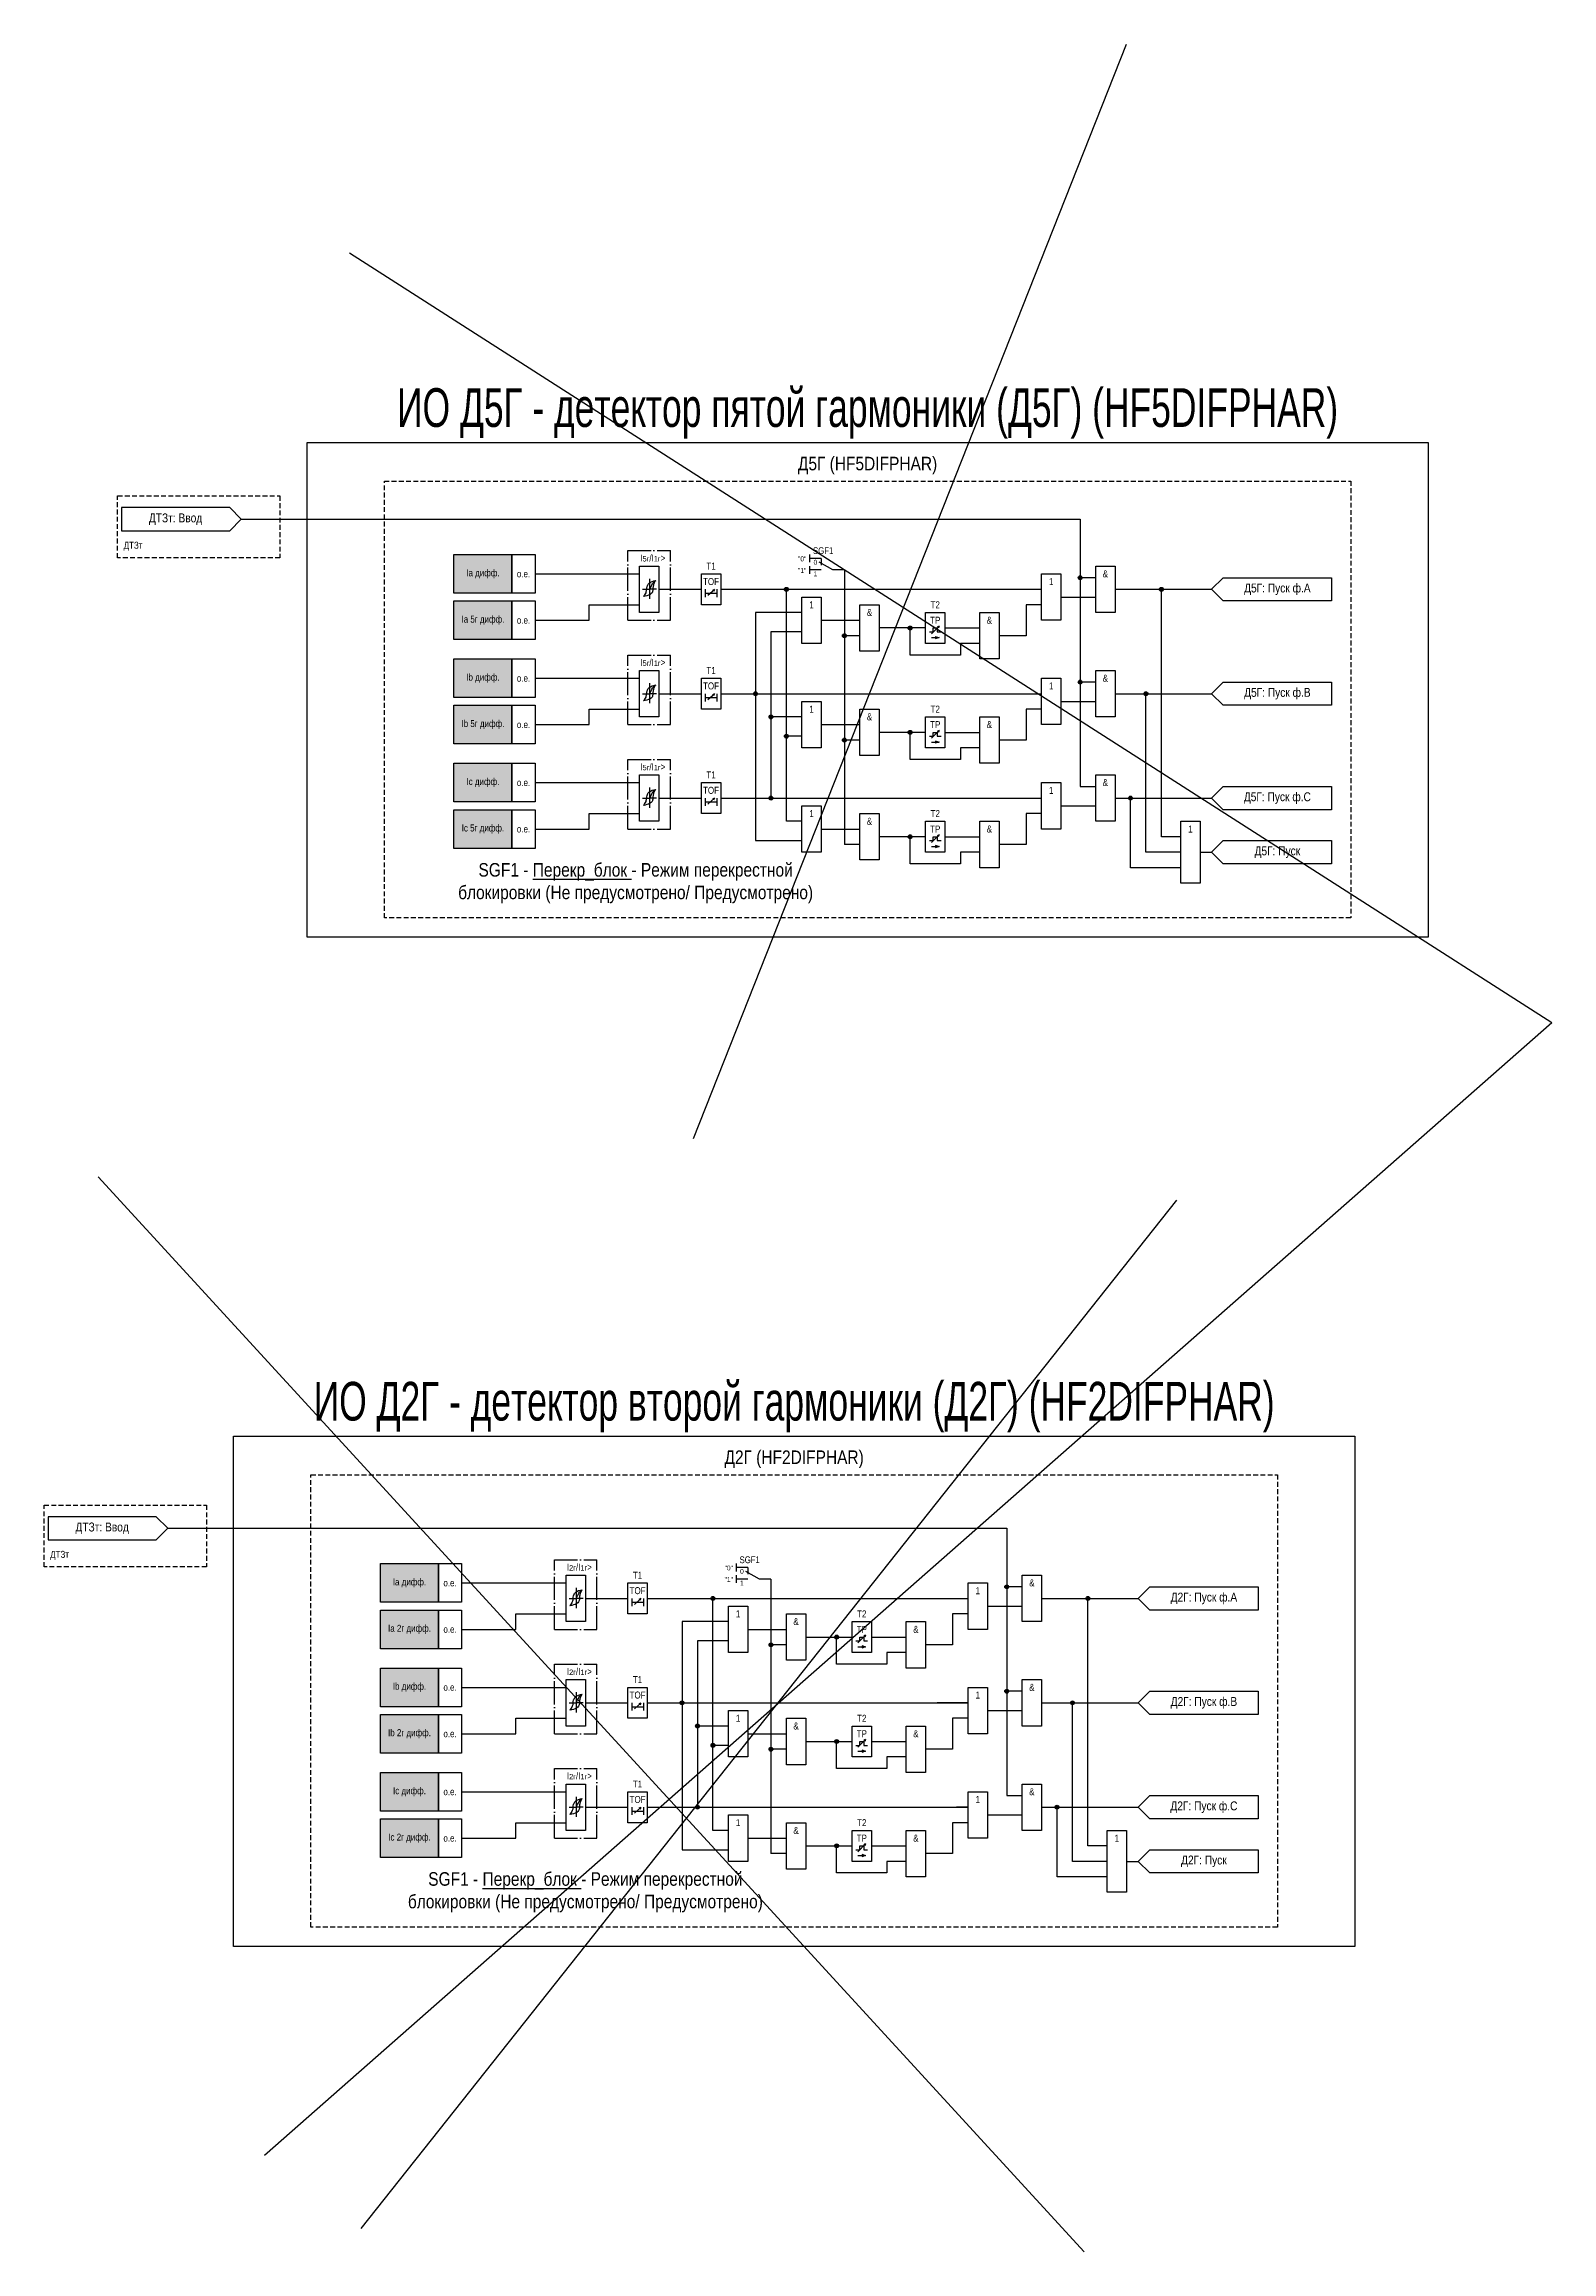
# Model space of a CAD drawing. Header units: millimetres. Extents: x -2824 to 4649, y -997 to 959.
# Drawn here: x 894 to 1284, y 388 to 959 of the extents above; entities that cross this region are included whole.
import ezdxf
from ezdxf.enums import TextEntityAlignment as Align

# ---------------------------------------------------------------- set-up
doc = ezdxf.new("R2010")
doc.units = ezdxf.units.MM
doc.linetypes.add('ACAD_ISO04W100', pattern=[30, 24, -3, 0, -3])
doc.linetypes.add('штриховая2', pattern=[0.375, 0.25, -0.125])
doc.layers.add('TEXT', color=7, linetype='Continuous', lineweight=25)
doc.layers.add('Основная', color=7, linetype='Continuous')
doc.styles.add('1.8_Gost_RD', font='ARIALN.TTF', dxfattribs={"height": 1.8})
doc.styles.add('2.5_Gost_RD', font='ARIALN.TTF', dxfattribs={"height": 2.5})
doc.styles.add('3.5_Gost_RD', font='ARIALN.TTF', dxfattribs={"height": 3.5})
doc.styles.add('Вывод', font='ARIALN.TTF', dxfattribs={"height": 2.5})
doc.styles.add('Компонент', font='ARIALN.TTF', dxfattribs={"height": 3.5})

msp = doc.modelspace()

# ---------------------------------------------------------------- texts
at = {"color": 30, "ltscale": 100, "attachment_point": 5, "style": '3.5_Gost_RD'}
for s, insert, char_height, width in [('{\\W0.8;\\C3;ИО Д5Г - детектор пятой гармоники (Д5Г) (HF5DIFPHAR)}', (1107, 863.5), 10, 290), ('\\pt108.5;Д5Г (HF5DIFPHAR)', (1107, 850), 3.5, 250), ('SGF1 - {\\LПерекр_блок} - Режим перекрестной блокировки (Не предусмотрено/ Предусмотрено)', (1047, 742), 3.5, 97.0715), ('\\pt108.5;Д2Г (HF2DIFPHAR)', (1088, 593), 3.5, 250), ('SGF1 - {\\LПерекр_блок} - Режим перекрестной блокировки (Не предусмотрено/ Предусмотрено)', (1034, 481), 3.5, 97.0715)]:
    msp.add_mtext(s, dxfattribs=dict(at, insert=insert, char_height=char_height, width=width))
at = {"color": 4, "ltscale": 100, "char_height": 1.8, "width": 8, "attachment_point": 5, "style": '2.5_Gost_RD'}
for insert in [(917, 829.14), (898, 568.14)]:
    msp.add_mtext('ДТЗт', dxfattribs=dict(at, insert=insert))
at = {"ltscale": 100, "char_height": 1.8, "attachment_point": 5}
for s, insert, width, style in [('Ia дифф.', (1007.5, 822), 15, '1.8_Gost_RD'), ('о.е.', (1018, 822), 6, '1.8_Gost_RD'), ('T1', (1066.5, 824), 5, '2.5_Gost_RD'), ('TOF', (1066.5, 820), 5, '2.5_Gost_RD'), ('Ia 5г дифф.', (1007.5, 810), 12.7881, '1.8_Gost_RD'), ('TP', (1124.5, 810), 5, '2.5_Gost_RD'), ('T2', (1124.5, 814), 5, '2.5_Gost_RD'), ('о.е.', (1018, 810), 6, '1.8_Gost_RD'), ('Ib дифф.', (1007.5, 795), 15, '1.8_Gost_RD'), ('о.е.', (1018, 795), 6, '1.8_Gost_RD'), ('TOF', (1066.5, 793), 5, '2.5_Gost_RD'), ('T1', (1066.5, 797), 5, '2.5_Gost_RD'), ('Ib 5г дифф.', (1007.5, 783), 13.8682, '1.8_Gost_RD'), ('о.е.', (1018, 783), 6, '1.8_Gost_RD'), ('TP', (1124.5, 783), 5, '2.5_Gost_RD'), ('T2', (1124.5, 787), 5, '2.5_Gost_RD'), ('T1', (1066.5, 770), 5, '2.5_Gost_RD'), ('Ic дифф.', (1007.5, 768), 15, '1.8_Gost_RD'), ('о.е.', (1018, 768), 6, '1.8_Gost_RD'), ('TOF', (1066.5, 766), 5, '2.5_Gost_RD'), ('T2', (1124.5, 760), 5, '2.5_Gost_RD'), ('Ic 5г дифф.', (1007.5, 756), 13.8489, '1.8_Gost_RD'), ('о.е.', (1018, 756), 6, '1.8_Gost_RD'), ('TP', (1124.5, 756), 5, '2.5_Gost_RD'), ('Ia дифф.', (988.5, 561), 15, '1.8_Gost_RD'), ('о.е.', (999, 561), 6, '1.8_Gost_RD'), ('TOF', (1047.5, 559), 5, '2.5_Gost_RD'), ('T1', (1047.5, 563), 5, '2.5_Gost_RD'), ('T2', (1105.5, 553), 5, '2.5_Gost_RD'), ('Ia 2г дифф.', (988.5, 549), 13.0716, '1.8_Gost_RD'), ('о.е.', (999, 549), 6, '1.8_Gost_RD'), ('TP', (1105.5, 549), 5, '2.5_Gost_RD'), ('T1', (1047.5, 536), 5, '2.5_Gost_RD'), ('Ib дифф.', (988.5, 534), 15, '1.8_Gost_RD'), ('о.е.', (999, 534), 6, '1.8_Gost_RD'), ('TOF', (1047.5, 532), 5, '2.5_Gost_RD'), ('T2', (1105.5, 526), 5, '2.5_Gost_RD'), ('Ib 2г дифф.', (988.5, 522), 13.0716, '1.8_Gost_RD'), ('о.е.', (999, 522), 6, '1.8_Gost_RD'), ('TP', (1105.5, 522), 5, '2.5_Gost_RD'), ('Ic дифф.', (988.5, 507), 15, '1.8_Gost_RD'), ('T1', (1047.5, 509), 5, '2.5_Gost_RD'), ('о.е.', (999, 507), 6, '1.8_Gost_RD'), ('TOF', (1047.5, 505), 5, '2.5_Gost_RD'), ('T2', (1105.5, 499), 5, '2.5_Gost_RD'), ('Ic 2г дифф.', (988.5, 495), 13.5936, '1.8_Gost_RD'), ('о.е.', (999, 495), 6, '1.8_Gost_RD'), ('TP', (1105.5, 495), 5, '2.5_Gost_RD')]:
    msp.add_mtext(s, dxfattribs=dict(at, insert=insert, width=width, style=style))
at = {"color": 2, "ltscale": 100, "insert": (1088, 606.5), "char_height": 10, "width": 290, "attachment_point": 5, "style": '3.5_Gost_RD'}
msp.add_mtext('{\\W0.8;\\C3;ИО Д2Г - детектор второй гармоники (Д2Г) (HF2DIFPHAR)}', dxfattribs=at)
at = {"layer": 'TEXT', "color": 4, "ltscale": 100, "char_height": 2.3, "width": 28, "attachment_point": 5, "style": '2.5_Gost_RD'}
for insert in [(928, 836.14), (909, 575.14)]:
    msp.add_mtext('ДТЗт: Ввод', dxfattribs=dict(at, insert=insert))
at = {"layer": 'Основная', "color": 7, "ltscale": 100, "char_height": 1.8, "attachment_point": 1, "style": '1.8_Gost_RD'}
for s, insert in [('\\pi-0.78314;I{\\H0.77778x;5г\\H1.2857x;/I\\H0.77778x;1г\\H1.2857x;>}', (1049, 827)), ('\\pi-0.78314;I{\\H0.77778x;5г\\H1.2857x;/I\\H0.77778x;1г\\H1.2857x;>}', (1049, 800)), ('\\pi-0.78314;I{\\H0.77778x;5г\\H1.2857x;/I\\H0.77778x;1г\\H1.2857x;>}', (1049, 773)), ('\\pi-0.78314;I{\\H0.77778x;2г\\H1.2857x;/I\\H0.77778x;1г\\H1.2857x;>}', (1030, 566)), ('\\pi-0.78314;I{\\H0.77778x;2г\\H1.2857x;/I\\H0.77778x;1г\\H1.2857x;>}', (1030, 539)), ('\\pi-0.78314;I{\\H0.77778x;2г\\H1.2857x;/I\\H0.77778x;1г\\H1.2857x;>}', (1030, 512))]:
    msp.add_mtext_dynamic_manual_height_columns(s, width=4, gutter_width=17.5, heights=[0], dxfattribs=dict(at, insert=insert))
at = {"layer": 'Основная', "ltscale": 100, "char_height": 1.25, "attachment_point": 1, "style": '3.5_Gost_RD'}
for s, insert in [('"0"', (1089, 826.5)), ('"1"', (1089, 823.5)), ('"0"', (1070, 565.5)), ('"1"', (1070, 562.5))]:
    msp.add_mtext_dynamic_manual_height_columns(s, width=2, gutter_width=17.5, heights=[0], dxfattribs=dict(at, insert=insert))
at = {"layer": 'Основная', "ltscale": 100, "char_height": 1.8, "width": 5, "attachment_point": 5, "style": '2.5_Gost_RD'}
for s, insert in [('&', (1168.5, 822)), ('1', (1154.5, 820)), ('1', (1092.5, 814)), ('&', (1107.5, 812)), ('&', (1138.5, 810)), ('1', (1154.5, 793)), ('&', (1168.5, 795)), ('1', (1092.5, 787)), ('&', (1107.5, 785)), ('&', (1138.5, 783)), ('1', (1154.5, 766)), ('&', (1168.5, 768)), ('1', (1092.5, 760)), ('&', (1107.5, 758)), ('&', (1138.5, 756)), ('1', (1190.5, 756)), ('1', (1135.5, 559)), ('&', (1149.5, 561)), ('1', (1073.5, 553)), ('&', (1088.5, 551)), ('&', (1119.5, 549)), ('1', (1135.5, 532)), ('&', (1149.5, 534)), ('1', (1073.5, 526)), ('&', (1088.5, 524)), ('&', (1119.5, 522)), ('1', (1135.5, 505)), ('&', (1149.5, 507)), ('1', (1073.5, 499)), ('&', (1088.5, 497)), ('&', (1119.5, 495)), ('1', (1171.5, 495))]:
    msp.add_mtext(s, dxfattribs=dict(at, insert=insert))
at = {"layer": 'Основная', "color": 0, "ltscale": 100, "char_height": 2.3, "width": 28, "attachment_point": 5, "style": '2.5_Gost_RD'}
for s, insert in [('{\\C256;Д5Г: Пуск ф.А}', (1213, 818)), ('Д5Г: Пуск ф.B', (1213, 791)), ('{\\C256;Д5Г: Пуск ф.C}', (1213, 764)), ('{\\C256;Д5Г: Пуск}', (1213, 750))]:
    msp.add_mtext(s, dxfattribs=dict(at, insert=insert))
at = {"layer": 'Основная', "color": 3, "ltscale": 100, "char_height": 2.3, "width": 28, "attachment_point": 5, "style": '2.5_Gost_RD'}
for s, insert in [('{\\C256;Д2Г: Пуск ф.А}', (1194, 557)), ('{\\C256;Д2Г: Пуск ф.В}', (1194, 530)), ('{\\C256;Д2Г: Пуск ф.С}', (1194, 503)), ('{\\C256;Д2Г: Пуск}', (1194, 489))]:
    msp.add_mtext(s, dxfattribs=dict(at, insert=insert))

# ---------------------------------------------------------------- blocks, each defined once
blk = doc.blocks.new('*U24')
at = {"layer": 'Основная', "linetype": 'ACAD_ISO04W100', "ltscale": 0.25}
for p, q in [((0, 0), (11, 0)), ((0, -18), (0, 0)), ((11, -18), (11, 0)), ((0, -18), (11, -18))]:
    blk.add_line(p, q, dxfattribs=at)
at = {"layer": 'Основная', "style": 'Компонент'}
blk.add_attdef('ОУ', text='', height=3.5, dxfattribs=at).set_placement((11, 0), align=Align.MIDDLE_CENTER)
blk = doc.blocks.new('Точка')
at = {"ltscale": 100}
h = blk.add_hatch(color=256, dxfattribs=at)
h.dxf.hatch_style = 1
edge = h.paths.add_edge_path()
edge.add_arc((0, 0), 0.5, 0, 360)
blk.add_circle((0, 0), 0.5, dxfattribs=at)
blk = doc.blocks.new('*U32')
at = {"layer": 'Основная', "color": 0}
blk.add_line((0, 0), (7, 4), dxfattribs=at)
at = {"layer": 'Основная', "ltscale": 0.35}
blk.add_line((6, 6), (6, 2.5), dxfattribs=at)
blk = doc.blocks.new('*U42')
at = {"layer": 'Основная', "color": 0}
for p, q in [((-3, 6), (-9, 6)), ((-3, 0), (-9, 0)), ((9, 0), (3, 0))]:
    blk.add_line(p, q, dxfattribs=at)
at = {"layer": 'Основная', "ltscale": 0.25, "xscale": -1}
blk.add_blockref('*U32', (3, 0), dxfattribs=at)
at = {"layer": 'Основная'}
for tag, height, style, p in [('ОУ', 3.5, 'Компонент', (-2, 10)), ('В1', 2.5, 'Вывод', (-13, 6)), ('В2', 2.5, 'Вывод', (-6, 4)), ('В3', 2.5, 'Вывод', (-6, -2))]:
    blk.add_attdef(tag, text='', height=height, dxfattribs=dict(at, style=style)).set_placement(p, align=Align.MIDDLE_CENTER)

# ---------------------------------------------------------------- hatches: boundary and pattern name
at = {"ltscale": 100, "true_color": 0xf7941d}
h = msp.add_hatch(color=30, dxfattribs=at)
h.dxf.hatch_style = 1
h.paths.add_polyline_path([(1000, 827), (1015, 827), (1015, 817), (1000, 817)])
h = msp.add_hatch(color=30, dxfattribs=at)
h.dxf.hatch_style = 1
h.paths.add_polyline_path([(1000, 815), (1015, 815), (1015, 805), (1000, 805)])
h = msp.add_hatch(color=30, dxfattribs=at)
h.dxf.hatch_style = 1
h.paths.add_polyline_path([(1000, 800), (1015, 800), (1015, 790), (1000, 790)])
h = msp.add_hatch(color=30, dxfattribs=at)
h.dxf.hatch_style = 1
h.paths.add_polyline_path([(1000, 788), (1015, 788), (1015, 778), (1000, 778)])
h = msp.add_hatch(color=30, dxfattribs=at)
h.dxf.hatch_style = 1
h.paths.add_polyline_path([(1000, 773), (1015, 773), (1015, 763), (1000, 763)])
h = msp.add_hatch(color=30, dxfattribs=at)
h.dxf.hatch_style = 1
h.paths.add_polyline_path([(1000, 761), (1015, 761), (1015, 751), (1000, 751)])
h = msp.add_hatch(color=30, dxfattribs=at)
h.dxf.hatch_style = 1
h.paths.add_polyline_path([(981, 566), (996, 566), (996, 556), (981, 556)])
h = msp.add_hatch(color=30, dxfattribs=at)
h.dxf.hatch_style = 1
h.paths.add_polyline_path([(981, 554), (996, 554), (996, 544), (981, 544)])
h = msp.add_hatch(color=30, dxfattribs=at)
h.dxf.hatch_style = 1
h.paths.add_polyline_path([(981, 539), (996, 539), (996, 529), (981, 529)])
h = msp.add_hatch(color=30, dxfattribs=at)
h.dxf.hatch_style = 1
h.paths.add_polyline_path([(981, 527), (996, 527), (996, 517), (981, 517)])
h = msp.add_hatch(color=30, dxfattribs=at)
h.dxf.hatch_style = 1
h.paths.add_polyline_path([(981, 512), (996, 512), (996, 502), (981, 502)])
h = msp.add_hatch(color=30, dxfattribs=at)
h.dxf.hatch_style = 1
h.paths.add_polyline_path([(981, 500), (996, 500), (996, 490), (981, 490)])

# ---------------------------------------------------------------- linework, layer by layer
at = {"ltscale": 100}
for p, q in [((1101, 823), (1101, 752)), ((1166, 821), (1162, 821)), ((1122, 808), (1110, 808)), ((1123.5, 806.5), (1125.5, 808.5)), ((1123.5, 805.5), (1125.5, 805.5)), ((1125.5, 808.5), (1124.99, 808.25)), ((1125.5, 808.5), (1125.26, 808.02)), ((1127, 808), (1136, 808)), ((1166, 794), (1162, 794)), ((1122, 781), (1110, 781)), ((1123.5, 779.5), (1125.5, 781.5)), ((1123.5, 778.5), (1125.5, 778.5)), ((1125.5, 781.5), (1124.99, 781.25)), ((1125.5, 781.5), (1125.26, 781.02)), ((1127, 781), (1136, 781)), ((1122, 754), (1110, 754)), ((1123.5, 752.5), (1125.5, 754.5)), ((1125.5, 754.5), (1124.99, 754.25)), ((1125.5, 754.5), (1125.26, 754.02)), ((1127, 754), (1136, 754)), ((1123.5, 751.5), (1125.5, 751.5)), ((1082, 562), (1082, 491)), ((1147, 560), (1143, 560)), ((1104.5, 545.5), (1106.5, 547.5)), ((1104.5, 544.5), (1106.5, 544.5)), ((1106.5, 547.5), (1105.99, 547.25)), ((1106.5, 547.5), (1106.26, 547.02)), ((1108, 547), (1117, 547)), ((1147, 533), (1143, 533)), ((1104.5, 518.5), (1106.5, 520.5)), ((1106.5, 520.5), (1105.99, 520.25)), ((1106.5, 520.5), (1106.26, 520.02)), ((1108, 520), (1117, 520)), ((1104.5, 517.5), (1106.5, 517.5)), ((1104.5, 491.5), (1106.5, 493.5)), ((1106.5, 493.5), (1105.99, 493.25)), ((1106.5, 493.5), (1106.26, 493.02)), ((1108, 493), (1117, 493)), ((1104.5, 490.5), (1106.5, 490.5))]:
    msp.add_line(p, q, dxfattribs=at)
at = {"color": 7, "ltscale": 100}
for p, q in [((1065.7, 816.46), (1067.37, 817.95)), ((1067.37, 817.95), (1066.85, 817.73)), ((1067.37, 817.95), (1067.11, 817.48)), ((1065.7, 789.46), (1067.37, 790.95)), ((1067.37, 790.95), (1066.85, 790.73)), ((1067.37, 790.95), (1067.11, 790.48)), ((1065.7, 762.46), (1067.37, 763.95)), ((1067.37, 763.95), (1066.85, 763.73)), ((1067.37, 763.95), (1067.11, 763.48)), ((1046.7, 555.46), (1048.37, 556.95)), ((1048.37, 556.95), (1047.85, 556.73)), ((1048.37, 556.95), (1048.11, 556.48)), ((1046.7, 528.46), (1048.37, 529.95)), ((1048.37, 529.95), (1047.85, 529.73)), ((1048.37, 529.95), (1048.11, 529.48)), ((1046.7, 501.46), (1048.37, 502.95)), ((1048.37, 502.95), (1047.85, 502.73)), ((1048.37, 502.95), (1048.11, 502.48))]:
    msp.add_line(p, q, dxfattribs=at)
at = {"ltscale": 100}
for points in [[(1062, 676), (1174, 959)], [(973, 905), (1284, 706)], [(1065, 818), (1065, 816)], [(1065, 817), (1068, 817)], [(1068, 818), (1068, 816)], [(1069, 818), (1152, 818)], [(1090, 758), (1086, 758), (1086, 818)], [(1171, 818), (1196, 818)], [(1188, 754), (1183, 754), (1183, 818)], [(1021, 810), (1035, 810), (1035, 814), (1048, 814)], [(1090, 812), (1078, 812), (1078, 753), (1090, 753)], [(1152, 814), (1148, 814), (1148, 806), (1141, 806)], [(1157, 816), (1166, 816)], [(1090, 807), (1082, 807), (1082, 764)], [(1095, 810), (1105, 810)], [(1105, 806), (1101, 806)], [(1136, 804), (1131, 804), (1131, 801), (1118, 801), (1118, 808)], [(1124.5, 805.83), (1125.5, 805.5), (1124.5, 805.17)], [(1065, 791), (1065, 789)], [(1065, 790), (1068, 790)], [(1068, 791), (1068, 789)], [(1069, 791), (1152, 791)], [(1157, 789), (1166, 789)], [(1171, 791), (1196, 791)], [(1188, 750), (1179, 750), (1179, 791)], [(1021, 783), (1035, 783), (1035, 787), (1048, 787)], [(1090, 785), (1082, 785)], [(1095, 783), (1105, 783)], [(1152, 787), (1148, 787), (1148, 779), (1141, 779)], [(1090, 780), (1086, 780)], [(1105, 779), (1101, 779)], [(1136, 777), (1131, 777), (1131, 774), (1118, 774), (1118, 781)], [(1124.5, 778.83), (1125.5, 778.5), (1124.5, 778.17)], [(1021, 756), (1035, 756), (1035, 760), (1048, 760)], [(1065, 764), (1065, 762)], [(1065, 763), (1068, 763)], [(1068, 764), (1068, 762)], [(1069, 764), (1152, 764)], [(1152, 760), (1148, 760), (1148, 752), (1141, 752)], [(1157, 762), (1166, 762)], [(1171, 764), (1196, 764)], [(1188, 746), (1175, 746), (1175, 764)], [(1090, 758), (1087, 758)], [(1095, 756), (1105, 756)], [(1136, 750), (1131, 750), (1131, 747), (1118, 747), (1118, 754)], [(1105, 752), (1101, 752)], [(1124.5, 751.83), (1125.5, 751.5), (1124.5, 751.17)], [(1193, 750), (1196, 750)], [(951, 413), (1284, 706)], [(908, 666), (1163, 388)], [(976, 394), (1187, 660)], [(1046, 557), (1046, 555)], [(1046, 556), (1049, 556)], [(1049, 557), (1049, 555)], [(1050, 557), (1133, 557)], [(1071, 497), (1067, 497), (1067, 557)], [(1138, 555), (1147, 555)], [(1152, 557), (1177, 557)], [(1169, 493), (1164, 493), (1164, 557)], [(1002, 549), (1016, 549), (1016, 553), (1029, 553)], [(1071, 551), (1059, 551), (1059, 492), (1071, 492)], [(1076, 549), (1086, 549)], [(1133, 553), (1129, 553), (1129, 545), (1122, 545)], [(1071, 546), (1063, 546), (1063, 503)], [(1086, 545), (1082, 545)], [(1091, 547), (1103, 547)], [(1117, 543), (1112, 543), (1112, 540), (1099, 540), (1099, 547)], [(1105.5, 544.83), (1106.5, 544.5), (1105.5, 544.17)], [(1002, 522), (1016, 522), (1016, 526), (1029, 526)], [(1046, 530), (1046, 528)], [(1046, 529), (1049, 529)], [(1049, 530), (1049, 528)], [(1050, 530), (1133, 530)], [(1133, 526), (1129, 526), (1129, 518), (1122, 518)], [(1133, 530), (1125, 530)], [(1133, 526), (1129, 526)], [(1138, 528), (1147, 528)], [(1152, 530), (1177, 530)], [(1169, 489), (1160, 489), (1160, 530)], [(1071, 524), (1063, 524)], [(1076, 522), (1086, 522)], [(1091, 520), (1103, 520)], [(1117, 516), (1112, 516), (1112, 513), (1099, 513), (1099, 520)], [(1071, 519), (1067, 519)], [(1086, 518), (1082, 518)], [(1105.5, 517.83), (1106.5, 517.5), (1105.5, 517.17)], [(1046, 503), (1046, 501)], [(1049, 503), (1049, 501)], [(1050, 503), (1133, 503)], [(1133, 503), (1130, 503)], [(1152, 503), (1177, 503)], [(1169, 485), (1156, 485), (1156, 503)], [(1002, 495), (1016, 495), (1016, 499), (1029, 499)], [(1046, 502), (1049, 502)], [(1071, 497), (1068, 497)], [(1133, 499), (1129, 499), (1129, 491), (1122, 491)], [(1138, 501), (1147, 501)], [(1076, 495), (1086, 495)], [(1091, 493), (1103, 493)], [(1117, 489), (1112, 489), (1112, 486), (1099, 486), (1099, 493)], [(1086, 491), (1082, 491)], [(1105.5, 490.83), (1106.5, 490.5), (1105.5, 490.17)], [(1174, 489), (1177, 489)]]:
    msp.add_lwpolyline(points, dxfattribs=at)
at = {"color": 3, "ltscale": 100}
for points in [[(962, 856), (1252, 856), (1252, 728), (962, 728)], [(943, 599), (1233, 599), (1233, 467), (943, 467)]]:
    msp.add_lwpolyline(points, close=True, dxfattribs=at)
at = {"color": 4, "linetype": 'штриховая2', "ltscale": 5}
for points in [[(913, 842.14), (955, 842.14), (955, 826.14), (913, 826.14)], [(894, 581.14), (936, 581.14), (936, 565.14), (894, 565.14)]]:
    msp.add_lwpolyline(points, close=True, dxfattribs=at)
at = {"color": 4, "ltscale": 100}
for points in [[(945, 836.14), (942, 839.14), (914, 839.14), (914, 833.14), (942, 833.14), (945, 836.14)], [(945, 836.14), (949, 836.14)], [(926, 575.14), (923, 578.14), (895, 578.14), (895, 572.14), (923, 572.14), (926, 575.14)], [(926, 575.14), (930, 575.14)]]:
    msp.add_lwpolyline(points, dxfattribs=at)
at = {"color": 6, "ltscale": 100}
for points in [[(948, 836.14), (1162, 836.14), (1162, 767), (1166, 767)], [(927, 575.14), (1143, 575.14), (1143, 506), (1147, 506)]]:
    msp.add_lwpolyline(points, dxfattribs=at)
at = {"ltscale": 100}
for points in [[(1000, 827), (1015, 827), (1015, 817), (1000, 817)], [(1015, 827), (1021, 827), (1021, 817), (1015, 817)], [(1064, 822), (1069, 822), (1069, 814), (1064, 814)], [(1000, 815), (1015, 815), (1015, 805), (1000, 805)], [(1015, 815), (1021, 815), (1021, 805), (1015, 805)], [(1122, 812), (1127, 812), (1127, 804), (1122, 804)], [(1000, 800), (1015, 800), (1015, 790), (1000, 790)], [(1015, 800), (1021, 800), (1021, 790), (1015, 790)], [(1064, 795), (1069, 795), (1069, 787), (1064, 787)], [(1000, 788), (1015, 788), (1015, 778), (1000, 778)], [(1015, 788), (1021, 788), (1021, 778), (1015, 778)], [(1122, 785), (1127, 785), (1127, 777), (1122, 777)], [(1000, 773), (1015, 773), (1015, 763), (1000, 763)], [(1015, 773), (1021, 773), (1021, 763), (1015, 763)], [(1064, 768), (1069, 768), (1069, 760), (1064, 760)], [(1000, 761), (1015, 761), (1015, 751), (1000, 751)], [(1015, 761), (1021, 761), (1021, 751), (1015, 751)], [(1122, 758), (1127, 758), (1127, 750), (1122, 750)], [(1188, 758), (1193, 758), (1193, 742), (1188, 742)], [(981, 566), (996, 566), (996, 556), (981, 556)], [(996, 566), (1002, 566), (1002, 556), (996, 556)], [(1045, 561), (1050, 561), (1050, 553), (1045, 553)], [(981, 554), (996, 554), (996, 544), (981, 544)], [(996, 554), (1002, 554), (1002, 544), (996, 544)], [(1103, 551), (1108, 551), (1108, 543), (1103, 543)], [(981, 539), (996, 539), (996, 529), (981, 529)], [(996, 539), (1002, 539), (1002, 529), (996, 529)], [(1045, 534), (1050, 534), (1050, 526), (1045, 526)], [(981, 527), (996, 527), (996, 517), (981, 517)], [(996, 527), (1002, 527), (1002, 517), (996, 517)], [(1103, 524), (1108, 524), (1108, 516), (1103, 516)], [(981, 512), (996, 512), (996, 502), (981, 502)], [(996, 512), (1002, 512), (1002, 502), (996, 502)], [(1045, 507), (1050, 507), (1050, 499), (1045, 499)], [(981, 500), (996, 500), (996, 490), (981, 490)], [(996, 500), (1002, 500), (1002, 490), (996, 490)], [(1103, 497), (1108, 497), (1108, 489), (1103, 489)], [(1169, 497), (1174, 497), (1174, 481), (1169, 481)]]:
    msp.add_lwpolyline(points, close=True, dxfattribs=at)
at = {"color": 7, "ltscale": 100}
for points in [[(1123, 807), (1124, 807), (1124, 808), (1125, 808), (1125, 807), (1126, 807)], [(1123, 780), (1124, 780), (1124, 781), (1125, 781), (1125, 780), (1126, 780)], [(1123, 753), (1124, 753), (1124, 754), (1125, 754), (1125, 753), (1126, 753)], [(1104, 546), (1105, 546), (1105, 547), (1106, 547), (1106, 546), (1107, 546)], [(1104, 519), (1105, 519), (1105, 520), (1106, 520), (1106, 519), (1107, 519)], [(1104, 492), (1105, 492), (1105, 493), (1106, 493), (1106, 492), (1107, 492)]]:
    msp.add_lwpolyline(points, dxfattribs=at)
at = {"layer": 'Основная', "ltscale": 100}
for p, q in [((1048, 822.5), (1048, 824)), ((1048, 824), (1053, 824)), ((1048, 815), (1048, 823)), ((1053, 824), (1053, 818)), ((1092, 827), (1092, 825)), ((1092, 824), (1092, 822)), ((1053, 818), (1064, 818)), ((1053, 818), (1053, 812)), ((1048, 812), (1048, 815)), ((1053, 812), (1048, 812)), ((1048, 795.5), (1048, 797)), ((1048, 797), (1053, 797)), ((1048, 788), (1048, 796)), ((1053, 797), (1053, 791)), ((1048, 785), (1048, 788)), ((1053, 791), (1064, 791)), ((1053, 791), (1053, 785)), ((1053, 785), (1048, 785)), ((1048, 768.5), (1048, 770)), ((1048, 770), (1053, 770)), ((1048, 761), (1048, 769)), ((1053, 770), (1053, 764)), ((1048, 758), (1048, 761)), ((1053, 764), (1064, 764)), ((1053, 764), (1053, 758)), ((1053, 758), (1048, 758)), ((1073, 566), (1073, 564)), ((1029, 561.5), (1029, 563)), ((1029, 563), (1034, 563)), ((1029, 554), (1029, 562)), ((1034, 563), (1034, 557)), ((1073, 563), (1073, 561)), ((1029, 551), (1029, 554)), ((1034, 557), (1045, 557)), ((1034, 557), (1034, 551)), ((1034, 551), (1029, 551)), ((1029, 534.5), (1029, 536)), ((1029, 536), (1034, 536)), ((1029, 527), (1029, 535)), ((1034, 536), (1034, 530)), ((1029, 524), (1029, 527)), ((1034, 530), (1045, 530)), ((1034, 530), (1034, 524)), ((1034, 524), (1029, 524)), ((1029, 507.5), (1029, 509)), ((1029, 509), (1034, 509)), ((1034, 509), (1034, 503)), ((1029, 500), (1029, 508)), ((1034, 503), (1045, 503)), ((1034, 503), (1034, 497)), ((1029, 497), (1029, 500)), ((1034, 497), (1029, 497))]:
    msp.add_line(p, q, dxfattribs=at)
at = {"layer": 'Основная', "color": 7, "ltscale": 100}
for p, q in [((1021, 822), (1048, 822)), ((1048.79, 818), (1050.6, 818)), ((1052.42, 818), (1050.6, 818)), ((1021, 795), (1048, 795)), ((1048.79, 791), (1050.6, 791)), ((1052.42, 791), (1050.6, 791)), ((1021, 768), (1048, 768)), ((1048.79, 764), (1050.6, 764)), ((1052.42, 764), (1050.6, 764)), ((1002, 561), (1029, 561)), ((1029.79, 557), (1031.6, 557)), ((1033.42, 557), (1031.6, 557)), ((1002, 534), (1029, 534)), ((1029.79, 530), (1031.6, 530)), ((1033.42, 530), (1031.6, 530)), ((1002, 507), (1029, 507)), ((1029.79, 503), (1031.6, 503)), ((1033.42, 503), (1031.6, 503))]:
    msp.add_line(p, q, dxfattribs=at)
at = {"layer": 'Основная'}
for p, q in [((1050.6, 820.72), (1050.6, 815.52)), ((1050.6, 793.72), (1050.6, 788.52)), ((1050.6, 766.72), (1050.6, 761.52)), ((1031.6, 559.72), (1031.6, 554.52)), ((1031.6, 532.72), (1031.6, 527.52)), ((1031.6, 505.72), (1031.6, 500.52))]:
    msp.add_line(p, q, dxfattribs=at)
at = {"layer": 'Основная', "linetype": 'штриховая2', "ltscale": 5}
for points in [[(982, 846), (1232, 846), (1232, 733), (982, 733)], [(963, 589), (1213, 589), (1213, 472), (963, 472)]]:
    msp.add_lwpolyline(points, close=True, dxfattribs=at)
at = {"layer": 'Основная', "ltscale": 100}
for points in [[(1166, 824), (1171, 824), (1171, 812), (1166, 812)], [(1152, 822), (1157, 822), (1157, 810), (1152, 810)], [(1227, 821), (1227, 815), (1199, 815), (1196, 818), (1199, 821)], [(1090, 816), (1095, 816), (1095, 804), (1090, 804)], [(1105, 814), (1110, 814), (1110, 802), (1105, 802)], [(1136, 812), (1141, 812), (1141, 800), (1136, 800)], [(1152, 795), (1157, 795), (1157, 783), (1152, 783)], [(1166, 797), (1171, 797), (1171, 785), (1166, 785)], [(1227, 794), (1227, 788), (1199, 788), (1196, 791), (1199, 794)], [(1090, 789), (1095, 789), (1095, 777), (1090, 777)], [(1105, 787), (1110, 787), (1110, 775), (1105, 775)], [(1136, 785), (1141, 785), (1141, 773), (1136, 773)], [(1152, 768), (1157, 768), (1157, 756), (1152, 756)], [(1166, 770), (1171, 770), (1171, 758), (1166, 758)], [(1227, 767), (1227, 761), (1199, 761), (1196, 764), (1199, 767)], [(1090, 762), (1095, 762), (1095, 750), (1090, 750)], [(1105, 760), (1110, 760), (1110, 748), (1105, 748)], [(1136, 758), (1141, 758), (1141, 746), (1136, 746)], [(1227, 753), (1227, 747), (1199, 747), (1196, 750), (1199, 753)], [(1133, 561), (1138, 561), (1138, 549), (1133, 549)], [(1147, 563), (1152, 563), (1152, 551), (1147, 551)], [(1208, 560), (1208, 554), (1180, 554), (1177, 557), (1180, 560)], [(1071, 555), (1076, 555), (1076, 543), (1071, 543)], [(1086, 553), (1091, 553), (1091, 541), (1086, 541)], [(1117, 551), (1122, 551), (1122, 539), (1117, 539)], [(1133, 534), (1138, 534), (1138, 522), (1133, 522)], [(1147, 536), (1152, 536), (1152, 524), (1147, 524)], [(1208, 533), (1208, 527), (1180, 527), (1177, 530), (1180, 533)], [(1071, 528), (1076, 528), (1076, 516), (1071, 516)], [(1086, 526), (1091, 526), (1091, 514), (1086, 514)], [(1117, 524), (1122, 524), (1122, 512), (1117, 512)], [(1147, 509), (1152, 509), (1152, 497), (1147, 497)], [(1133, 507), (1138, 507), (1138, 495), (1133, 495)], [(1208, 506), (1208, 500), (1180, 500), (1177, 503), (1180, 506)], [(1071, 501), (1076, 501), (1076, 489), (1071, 489)], [(1086, 499), (1091, 499), (1091, 487), (1086, 487)], [(1117, 497), (1122, 497), (1122, 485), (1117, 485)], [(1208, 492), (1208, 486), (1180, 486), (1177, 489), (1180, 492)]]:
    msp.add_lwpolyline(points, close=True, dxfattribs=at)
at = {"layer": 'Основная'}
for points in [[(1049.8, 817.92), (1049.6, 817.13), (1049, 816.12)], [(1051.48, 817.92), (1051.25, 817.13), (1050.76, 816.67), (1049, 816.12)], [(1049.8, 817.92), (1049.95, 818.71), (1050.44, 819.54), (1052.2, 820.26)], [(1050.6, 818), (1051, 818.72), (1051.47, 819.6), (1052.2, 820.26)], [(1051.48, 817.92), (1051.6, 818.71), (1051.81, 819.54), (1052.2, 820.26)], [(1049.8, 790.92), (1049.6, 790.13), (1049, 789.12)], [(1051.48, 790.92), (1051.25, 790.13), (1050.76, 789.67), (1049, 789.12)], [(1049.8, 790.92), (1049.95, 791.71), (1050.44, 792.54), (1052.2, 793.26)], [(1050.6, 791), (1051, 791.72), (1051.47, 792.6), (1052.2, 793.26)], [(1051.48, 790.92), (1051.6, 791.71), (1051.81, 792.54), (1052.2, 793.26)], [(1049.8, 763.92), (1049.95, 764.71), (1050.44, 765.54), (1052.2, 766.26)], [(1050.6, 764), (1051, 764.72), (1051.47, 765.6), (1052.2, 766.26)], [(1051.48, 763.92), (1051.6, 764.71), (1051.81, 765.54), (1052.2, 766.26)], [(1049.8, 763.92), (1049.6, 763.13), (1049, 762.12)], [(1051.48, 763.92), (1051.25, 763.13), (1050.76, 762.67), (1049, 762.12)], [(1030.8, 556.92), (1030.6, 556.13), (1030, 555.12)], [(1032.48, 556.92), (1032.25, 556.13), (1031.76, 555.67), (1030, 555.12)], [(1030.8, 556.92), (1030.95, 557.71), (1031.44, 558.54), (1033.2, 559.26)], [(1031.6, 557), (1032, 557.72), (1032.47, 558.6), (1033.2, 559.26)], [(1032.48, 556.92), (1032.6, 557.71), (1032.81, 558.54), (1033.2, 559.26)], [(1030.8, 529.92), (1030.95, 530.71), (1031.44, 531.54), (1033.2, 532.26)], [(1031.6, 530), (1032, 530.72), (1032.47, 531.6), (1033.2, 532.26)], [(1032.48, 529.92), (1032.6, 530.71), (1032.81, 531.54), (1033.2, 532.26)], [(1030.8, 529.92), (1030.6, 529.13), (1030, 528.12)], [(1032.48, 529.92), (1032.25, 529.13), (1031.76, 528.67), (1030, 528.12)], [(1030.8, 502.92), (1030.6, 502.13), (1030, 501.12)], [(1032.48, 502.92), (1032.25, 502.13), (1031.76, 501.67), (1030, 501.12)], [(1030.8, 502.92), (1030.95, 503.71), (1031.44, 504.54), (1033.2, 505.26)], [(1031.6, 503), (1032, 503.72), (1032.47, 504.6), (1033.2, 505.26)], [(1032.48, 502.92), (1032.6, 503.71), (1032.81, 504.54), (1033.2, 505.26)]]:
    msp.add_spline(points, degree=3, dxfattribs=at)

# ---------------------------------------------------------------- block references
at = {"layer": 'Основная', "ltscale": 0.25}
for p in [(1045, 828), (1045, 801), (1045, 774), (1026, 567), (1026, 540), (1026, 513)]:
    msp.add_blockref('*U24', p, dxfattribs=at)
ref = msp.add_blockref('*U42', (1096.5, 823), dxfattribs=dict(at, xscale=0.5, yscale=0.5, zscale=0.5))
ref.add_attrib('ОУ', 'SGF1', dxfattribs={"height": 1.75, "style": 'Компонент'}).set_placement((1095.5, 828), align=Align.MIDDLE_CENTER)
ref.add_attrib('В2', '0', dxfattribs={"height": 1.25, "style": 'Вывод'}).set_placement((1093.5, 825), align=Align.MIDDLE_CENTER)
ref.add_attrib('В3', '1', dxfattribs={"height": 1.25, "style": 'Вывод'}).set_placement((1093.5, 822), align=Align.MIDDLE_CENTER)
at = {"layer": 'Основная', "ltscale": 100}
for p in [(1086, 818), (1162, 821), (1183, 818), (1101, 806), (1118, 808), (1162, 794), (1078, 791), (1179, 791), (1082, 785), (1086, 780), (1101, 779), (1118, 781), (1082, 764), (1175, 764), (1118, 754), (1143, 560), (1067, 557), (1164, 557), (1082, 545), (1099, 547), (1143, 533), (1059, 530), (1160, 530), (1063, 524), (1099, 520), (1067, 519), (1082, 518), (1063, 503), (1156, 503), (1099, 493)]:
    msp.add_blockref('Точка', p, dxfattribs=at)
at = {"layer": 'Основная', "ltscale": 0.25}
ref = msp.add_blockref('*U42', (1077.5, 562), dxfattribs=dict(at, xscale=0.5, yscale=0.5, zscale=0.5))
ref.add_attrib('ОУ', 'SGF1', dxfattribs={"height": 1.75, "style": 'Компонент'}).set_placement((1076.5, 567), align=Align.MIDDLE_CENTER)
ref.add_attrib('В2', '0', dxfattribs={"height": 1.25, "style": 'Вывод'}).set_placement((1074.5, 564), align=Align.MIDDLE_CENTER)
ref.add_attrib('В3', '1', dxfattribs={"height": 1.25, "style": 'Вывод'}).set_placement((1074.5, 561), align=Align.MIDDLE_CENTER)

msp.set_redraw_order([(e.dxf.handle, doc.entitydb.next_handle()) for e in msp.query("TEXT MTEXT ATTDEF DIMENSION ARC_DIMENSION")])  # texts and dimensions are drawn at this point

doc.saveas('drawing.dxf')
